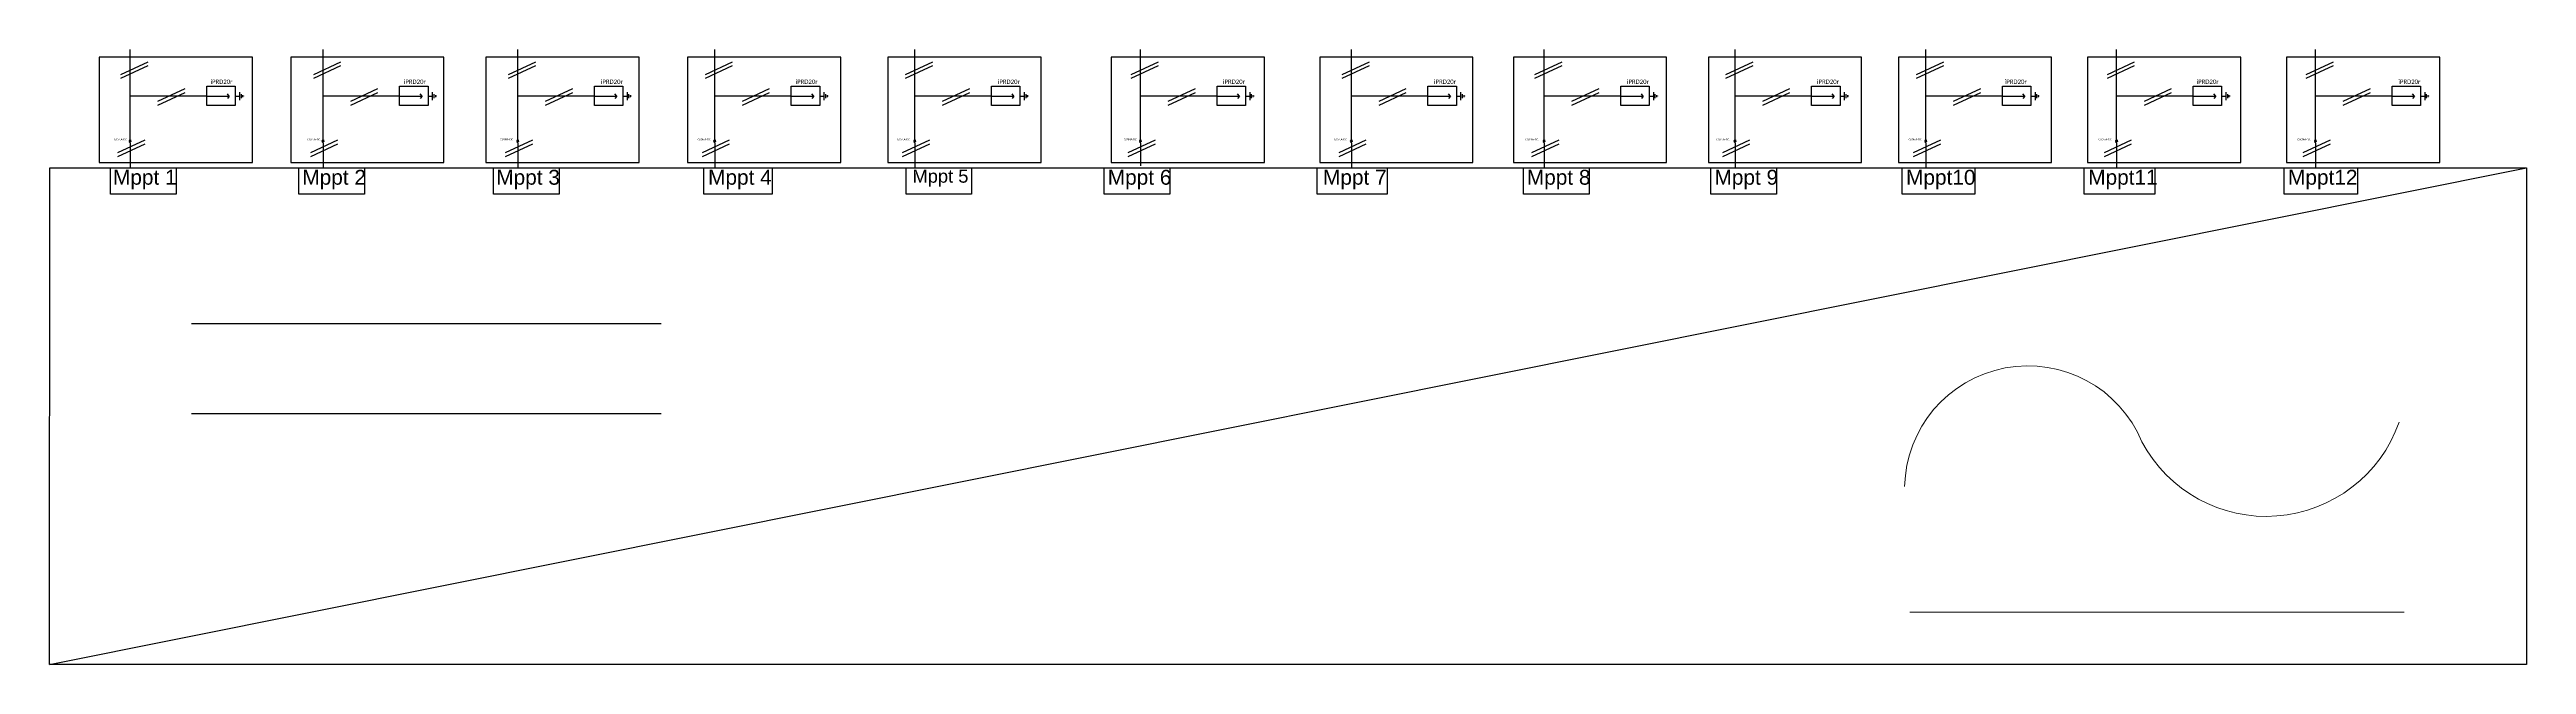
# Model space of a CAD drawing. Header units: inches. Extents: x 9190 to 83177, y 6945 to 19665.
# Drawn here: x 53397 to 60533, y 15743 to 17514 of the extents above; entities that cross this region are included whole.
import ezdxf

# ---------------------------------------------------------------- set-up
doc = ezdxf.new("R2010")
doc.units = ezdxf.units.IN
doc.header["$MEASUREMENT"] = 0
doc.linetypes.add('ACAD_ISO02W100', pattern=[15, 12, -3])
doc.layers.add('PDF2_Geometry', color=7, linetype='Continuous', true_color=0x2676ba)
doc.styles.get("Standard").update_dxf_attribs({"font": 'arial.ttf'})

msp = doc.modelspace()

# ---------------------------------------------------------------- linework, layer by layer
for p, q in [((53629.1, 17253.1), (53629.1, 17514.4)), ((54184.6, 17253.1), (54184.6, 17514.4)), ((54745.9, 17253.1), (54745.9, 17514.4)), ((55313, 17253.1), (55313, 17514.4)), ((55889.8, 17253.1), (55889.8, 17514.4)), ((56539.7, 17253.1), (56539.7, 17514.4)), ((57147.3, 17253.1), (57147.3, 17514.4)), ((57702.9, 17253.1), (57702.9, 17514.4)), ((58252.6, 17253.1), (58252.6, 17514.4)), ((58802.3, 17253.1), (58802.3, 17514.4)), ((59352, 17253.1), (59352, 17514.4)), ((59924.9, 17253.1), (59924.9, 17514.4)), ((53602.5, 17442.7), (53680.9, 17479)), ((53602.5, 17431.8), (53680.9, 17468.2)), ((54158, 17442.7), (54236.4, 17479)), ((54158, 17431.8), (54236.4, 17468.2)), ((54719.3, 17442.7), (54797.7, 17479)), ((54719.3, 17431.8), (54797.7, 17468.2)), ((55286.4, 17442.7), (55364.8, 17479)), ((55286.4, 17431.8), (55364.8, 17468.2)), ((55863.2, 17442.7), (55941.6, 17479)), ((55863.2, 17431.8), (55941.6, 17468.2)), ((56513.2, 17442.7), (56591.6, 17479)), ((56513.2, 17431.8), (56591.6, 17468.2)), ((57120.7, 17442.7), (57199.2, 17479)), ((57120.7, 17431.8), (57199.2, 17468.2)), ((57676.3, 17442.7), (57754.7, 17479)), ((57676.3, 17431.8), (57754.7, 17468.2)), ((58226, 17442.7), (58304.4, 17479)), ((58226, 17431.8), (58304.4, 17468.2)), ((58775.7, 17442.7), (58854.1, 17479)), ((58775.7, 17431.8), (58854.1, 17468.2)), ((59325.4, 17442.7), (59403.9, 17479)), ((59325.4, 17431.8), (59403.9, 17468.2)), ((59898.3, 17442.7), (59976.8, 17479)), ((59898.3, 17431.8), (59976.8, 17468.2)), ((53849.7, 17380), (53629.1, 17380)), ((53708.9, 17365.5), (53787.3, 17401.8)), ((53708.9, 17354.6), (53787.3, 17391)), ((54405.2, 17380), (54184.6, 17380)), ((54264.4, 17365.5), (54342.8, 17401.8)), ((54264.4, 17354.6), (54342.8, 17391)), ((54966.5, 17380), (54745.9, 17380)), ((54825.7, 17365.5), (54904.1, 17401.8)), ((54825.7, 17354.6), (54904.1, 17391)), ((55533.6, 17380), (55313, 17380)), ((55392.8, 17365.5), (55471.2, 17401.8)), ((55392.8, 17354.6), (55471.2, 17391)), ((56110.4, 17380), (55889.8, 17380)), ((55969.6, 17365.5), (56048, 17401.8)), ((55969.6, 17354.6), (56048, 17391)), ((56760.3, 17380), (56539.7, 17380)), ((56619.6, 17365.5), (56698, 17401.8)), ((56619.6, 17354.6), (56698, 17391)), ((57367.9, 17380), (57147.3, 17380)), ((57227.2, 17365.5), (57305.6, 17401.8)), ((57227.2, 17354.6), (57305.6, 17391)), ((57923.4, 17380), (57702.9, 17380)), ((57782.7, 17365.5), (57861.1, 17401.8)), ((57782.7, 17354.6), (57861.1, 17391)), ((58473.2, 17380), (58252.6, 17380)), ((58332.4, 17365.5), (58410.8, 17401.8)), ((58332.4, 17354.6), (58410.8, 17391)), ((59022.9, 17380), (58802.3, 17380)), ((58882.1, 17365.5), (58960.6, 17401.8)), ((58882.1, 17354.6), (58960.6, 17391)), ((59572.6, 17380), (59352, 17380)), ((59431.9, 17365.5), (59510.3, 17401.8)), ((59431.9, 17354.6), (59510.3, 17391)), ((60145.5, 17380), (59924.9, 17380)), ((60004.7, 17365.5), (60083.2, 17401.8)), ((60004.7, 17354.6), (60083.2, 17391)), ((53593.7, 17217.4), (53672.1, 17253.8)), ((53593.7, 17206.6), (53672.1, 17242.9)), ((53626.2, 17248.6), (53629.1, 17246)), ((53629.1, 17246), (53629.1, 17173.3)), ((54149.2, 17217.4), (54227.7, 17253.8)), ((54149.2, 17206.6), (54227.7, 17242.9)), ((54181.8, 17248.6), (54184.6, 17246)), ((54184.6, 17246), (54184.6, 17173.3)), ((54710.5, 17217.4), (54789, 17253.8)), ((54710.5, 17206.6), (54789, 17242.9)), ((54743.1, 17248.6), (54745.9, 17246)), ((54745.9, 17246), (54745.9, 17173.3)), ((55277.6, 17217.4), (55356.1, 17253.8)), ((55277.6, 17206.6), (55356.1, 17242.9)), ((55310.1, 17248.6), (55313, 17246)), ((55313, 17246), (55313, 17173.3)), ((55854.4, 17217.4), (55932.9, 17253.8)), ((55854.4, 17206.6), (55932.9, 17242.9)), ((55887, 17248.6), (55889.8, 17246)), ((55889.8, 17246), (55889.8, 17173.3)), ((56504.4, 17217.4), (56582.8, 17253.8)), ((56504.4, 17206.6), (56582.8, 17242.9)), ((56536.9, 17248.6), (56539.7, 17246)), ((56539.7, 17246), (56539.7, 17179.6)), ((57112, 17217.4), (57190.4, 17253.8)), ((57112, 17206.6), (57190.4, 17242.9)), ((57144.5, 17248.6), (57147.3, 17246)), ((57147.3, 17246), (57147.3, 17173.3)), ((57667.5, 17217.4), (57745.9, 17253.8)), ((57667.5, 17206.6), (57745.9, 17242.9)), ((57700, 17248.6), (57702.8, 17246)), ((57702.8, 17246), (57702.8, 17173.3)), ((58217.2, 17217.4), (58295.7, 17253.8)), ((58217.2, 17206.6), (58295.7, 17242.9)), ((58249.7, 17248.6), (58252.6, 17246)), ((58252.6, 17246), (58252.6, 17173.3)), ((58767, 17217.4), (58845.4, 17253.8)), ((58767, 17206.6), (58845.4, 17242.9)), ((58799.5, 17248.6), (58802.3, 17246)), ((58802.3, 17246), (58802.3, 17173.3)), ((59316.7, 17217.4), (59395.1, 17253.8)), ((59316.7, 17206.6), (59395.1, 17242.9)), ((59349.2, 17248.6), (59352, 17246)), ((59352, 17246), (59352, 17173.3)), ((59889.6, 17217.4), (59968, 17253.8)), ((59889.6, 17206.6), (59968, 17242.9)), ((59922.1, 17248.6), (59924.9, 17246)), ((59924.9, 17246), (59924.9, 17173.3)), ((53396.7, 15742.9), (60532.7, 17173.3)), ((60532.7, 17173.3), (60532.7, 15742.9)), ((53805.6, 16725), (55158.6, 16725)), ((53805.6, 16465.5), (55158.6, 16465.5))]:
    msp.add_line(p, q)
at = {"color": 3}
for p, q in [((53849.7, 17380), (53914.5, 17380)), ((53914.5, 17380), (53909, 17386.4)), ((53914.5, 17380), (53909, 17373.6)), ((53931.6, 17379.8), (53944.9, 17379.8)), ((53944.9, 17379.8), (53944.9, 17391.2)), ((53944.9, 17368.4), (53944.9, 17379.8)), ((53949.3, 17379.8), (53949.3, 17385.5)), ((53949.3, 17374.1), (53949.3, 17379.8)), ((53953.7, 17379.8), (53953.7, 17382.6)), ((53953.7, 17376.9), (53953.7, 17379.8)), ((53956.1, 17379.8), (53956.1, 17381.2)), ((54405.2, 17380), (54470.1, 17380)), ((54470.1, 17380), (54464.5, 17386.4)), ((54470.1, 17380), (54464.5, 17373.6)), ((54487.1, 17379.8), (54500.4, 17379.8)), ((54500.4, 17379.8), (54500.4, 17391.2)), ((54500.4, 17368.4), (54500.4, 17379.8)), ((54504.8, 17379.8), (54504.8, 17385.5)), ((54504.8, 17374.1), (54504.8, 17379.8)), ((54509.2, 17379.8), (54509.2, 17382.6)), ((54509.2, 17376.9), (54509.2, 17379.8)), ((54511.6, 17379.8), (54511.6, 17381.2)), ((54966.5, 17380), (55031.4, 17380)), ((55031.4, 17380), (55025.8, 17386.4)), ((55031.4, 17380), (55025.8, 17373.6)), ((55048.4, 17379.8), (55061.7, 17379.8)), ((55061.7, 17379.8), (55061.7, 17391.2)), ((55061.7, 17368.4), (55061.7, 17379.8)), ((55066.1, 17379.8), (55066.1, 17385.5)), ((55066.1, 17374.1), (55066.1, 17379.8)), ((55070.5, 17379.8), (55070.5, 17382.6)), ((55070.5, 17376.9), (55070.5, 17379.8)), ((55072.9, 17379.8), (55072.9, 17381.2)), ((55533.6, 17380), (55598.5, 17380)), ((55598.5, 17380), (55592.9, 17386.4)), ((55598.5, 17380), (55592.9, 17373.6)), ((55615.5, 17379.8), (55628.8, 17379.8)), ((55628.8, 17379.8), (55628.8, 17391.2)), ((55628.8, 17368.4), (55628.8, 17379.8)), ((55633.2, 17379.8), (55633.2, 17385.5)), ((55633.2, 17374.1), (55633.2, 17379.8)), ((55637.6, 17379.8), (55637.6, 17382.6)), ((55637.6, 17376.9), (55637.6, 17379.8)), ((55640, 17379.8), (55640, 17381.2)), ((56110.4, 17380), (56175.3, 17380)), ((56175.3, 17380), (56169.7, 17386.4)), ((56175.3, 17380), (56169.7, 17373.6)), ((56192.3, 17379.8), (56205.6, 17379.8)), ((56205.6, 17379.8), (56205.6, 17391.2)), ((56205.6, 17368.4), (56205.6, 17379.8)), ((56210, 17379.8), (56210, 17385.5)), ((56210, 17374.1), (56210, 17379.8)), ((56214.4, 17379.8), (56214.4, 17382.6)), ((56214.4, 17376.9), (56214.4, 17379.8)), ((56216.8, 17379.8), (56216.8, 17381.2)), ((56760.3, 17380), (56825.2, 17380)), ((56825.2, 17380), (56819.7, 17386.4)), ((56825.2, 17380), (56819.7, 17373.6)), ((56842.3, 17379.8), (56855.5, 17379.8)), ((56855.5, 17379.8), (56855.5, 17391.2)), ((56855.5, 17368.4), (56855.5, 17379.8)), ((56859.9, 17379.8), (56859.9, 17385.5)), ((56859.9, 17374.1), (56859.9, 17379.8)), ((56864.3, 17379.8), (56864.3, 17382.6)), ((56864.3, 17376.9), (56864.3, 17379.8)), ((56866.8, 17379.8), (56866.8, 17381.2)), ((57367.9, 17380), (57432.8, 17380)), ((57432.8, 17380), (57427.3, 17386.4)), ((57432.8, 17380), (57427.3, 17373.6)), ((57449.9, 17379.8), (57463.1, 17379.8)), ((57463.1, 17379.8), (57463.1, 17391.2)), ((57463.1, 17368.4), (57463.1, 17379.8)), ((57467.5, 17379.8), (57467.5, 17385.5)), ((57467.5, 17374.1), (57467.5, 17379.8)), ((57471.9, 17379.8), (57471.9, 17382.6)), ((57471.9, 17376.9), (57471.9, 17379.8)), ((57474.4, 17379.8), (57474.4, 17381.2)), ((57923.4, 17380), (57988.3, 17380)), ((57988.3, 17380), (57982.8, 17386.4)), ((57988.3, 17380), (57982.8, 17373.6)), ((58005.4, 17379.8), (58018.6, 17379.8)), ((58018.6, 17379.8), (58018.6, 17391.2)), ((58018.6, 17368.4), (58018.6, 17379.8)), ((58023, 17379.8), (58023, 17385.5)), ((58023, 17374.1), (58023, 17379.8)), ((58027.4, 17379.8), (58027.4, 17382.6)), ((58027.4, 17376.9), (58027.4, 17379.8)), ((58029.9, 17379.8), (58029.9, 17381.2)), ((58473.2, 17380), (58538.1, 17380)), ((58538.1, 17380), (58532.5, 17386.4)), ((58538.1, 17380), (58532.5, 17373.6)), ((58555.1, 17379.8), (58568.4, 17379.8)), ((58568.4, 17379.8), (58568.4, 17391.2)), ((58568.4, 17368.4), (58568.4, 17379.8)), ((58572.8, 17379.8), (58572.8, 17385.5)), ((58572.8, 17374.1), (58572.8, 17379.8)), ((58577.2, 17379.8), (58577.2, 17382.6)), ((58577.2, 17376.9), (58577.2, 17379.8)), ((58579.6, 17379.8), (58579.6, 17381.2)), ((59022.9, 17380), (59087.8, 17380)), ((59087.8, 17380), (59082.2, 17386.4)), ((59087.8, 17380), (59082.2, 17373.6)), ((59104.9, 17379.8), (59118.1, 17379.8)), ((59118.1, 17379.8), (59118.1, 17391.2)), ((59118.1, 17368.4), (59118.1, 17379.8)), ((59122.5, 17379.8), (59122.5, 17385.5)), ((59122.5, 17374.1), (59122.5, 17379.8)), ((59126.9, 17379.8), (59126.9, 17382.6)), ((59126.9, 17376.9), (59126.9, 17379.8)), ((59129.3, 17379.8), (59129.3, 17381.2)), ((59572.6, 17380), (59637.5, 17380)), ((59637.5, 17380), (59632, 17386.4)), ((59637.5, 17380), (59632, 17373.6)), ((59654.6, 17379.8), (59667.8, 17379.8)), ((59667.8, 17379.8), (59667.8, 17391.2)), ((59667.8, 17368.4), (59667.8, 17379.8)), ((59672.2, 17379.8), (59672.2, 17385.5)), ((59672.2, 17374.1), (59672.2, 17379.8)), ((59676.6, 17379.8), (59676.6, 17382.6)), ((59676.6, 17376.9), (59676.6, 17379.8)), ((59679.1, 17379.8), (59679.1, 17381.2)), ((60145.5, 17380), (60210.4, 17380)), ((60210.4, 17380), (60204.8, 17386.4)), ((60210.4, 17380), (60204.8, 17373.6)), ((60227.5, 17379.8), (60240.7, 17379.8)), ((60240.7, 17379.8), (60240.7, 17391.2)), ((60240.7, 17368.4), (60240.7, 17379.8)), ((60245.1, 17379.8), (60245.1, 17385.5)), ((60245.1, 17374.1), (60245.1, 17379.8)), ((60249.5, 17379.8), (60249.5, 17382.6)), ((60249.5, 17376.9), (60249.5, 17379.8)), ((60251.9, 17379.8), (60251.9, 17381.2))]:
    msp.add_line(p, q, dxfattribs=at)
for points in [[(53981.3, 17492.3), (53540, 17492.3), (53540, 17188.7), (53981.3, 17188.7)], [(54532.9, 17492.3), (54091.6, 17492.3), (54091.6, 17188.7), (54532.9, 17188.7)], [(55095.2, 17492.3), (54653.8, 17492.3), (54653.8, 17188.7), (55095.2, 17188.7)], [(55676, 17492.3), (55234.7, 17492.3), (55234.7, 17188.7), (55676, 17188.7)], [(56253.2, 17492.3), (55811.9, 17492.3), (55811.9, 17188.7), (56253.2, 17188.7)], [(56896.7, 17492.3), (56455.4, 17492.3), (56455.4, 17188.7), (56896.7, 17188.7)], [(57497.5, 17492.3), (57056.2, 17492.3), (57056.2, 17188.7), (57497.5, 17188.7)], [(58055.5, 17492.3), (57614.2, 17492.3), (57614.2, 17188.7), (58055.5, 17188.7)], [(58617.4, 17492.3), (58176, 17492.3), (58176, 17188.7), (58617.4, 17188.7)], [(59164.7, 17492.3), (58723.4, 17492.3), (58723.4, 17188.7), (59164.7, 17188.7)], [(59709.8, 17492.3), (59268.5, 17492.3), (59268.5, 17188.7), (59709.8, 17188.7)], [(60282.8, 17492.3), (59841.5, 17492.3), (59841.5, 17188.7), (60282.8, 17188.7)], [(53397.5, 17173.3), (60532.7, 17173.3), (60532.7, 15742.9), (53396.7, 15742.9)], [(53572.8, 17173.3), (53761.7, 17173.3), (53761.7, 17097.3), (53572.8, 17097.3)], [(54114.8, 17173.3), (54303.8, 17173.3), (54303.8, 17097.3), (54114.8, 17097.3)], [(54675.9, 17173.3), (54864.8, 17173.3), (54864.8, 17097.3), (54675.9, 17097.3)], [(55281.5, 17173.3), (55478.9, 17173.3), (55478.9, 17097.3), (55281.5, 17097.3)], [(55864.2, 17173.3), (56053.1, 17173.3), (56053.1, 17097.3), (55864.2, 17097.3)], [(56435.5, 17173.3), (56624.4, 17173.3), (56624.4, 17097.3), (56435.5, 17097.3)], [(57048.4, 17173.3), (57250.5, 17173.3), (57250.5, 17097.3), (57048.4, 17097.3)], [(57643.6, 17173.6), (57832.5, 17173.6), (57832.5, 17097.7), (57643.6, 17097.7)], [(58182.7, 17173.3), (58371.7, 17173.3), (58371.7, 17097.3), (58182.7, 17097.3)], [(58734.1, 17173.3), (58943.6, 17173.3), (58943.6, 17097.3), (58734.1, 17097.3)], [(59258.9, 17173.3), (59461.8, 17173.3), (59461.8, 17097.3), (59258.9, 17097.3)], [(59834.5, 17173.3), (60046.1, 17173.3), (60046.1, 17097.3), (59834.5, 17097.3)]]:
    msp.add_lwpolyline(points, close=True)
at = {"color": 7}
for points in [[(53849.7, 17409.2), (53931.6, 17409.2), (53931.6, 17353), (53849.7, 17353)], [(54405.2, 17409.2), (54487.1, 17409.2), (54487.1, 17353), (54405.2, 17353)], [(54966.5, 17409.2), (55048.4, 17409.2), (55048.4, 17353), (54966.5, 17353)], [(55533.6, 17409.2), (55615.5, 17409.2), (55615.5, 17353), (55533.6, 17353)], [(56110.4, 17409.2), (56192.3, 17409.2), (56192.3, 17353), (56110.4, 17353)], [(56760.3, 17409.2), (56842.3, 17409.2), (56842.3, 17353), (56760.3, 17353)], [(57367.9, 17409.2), (57449.9, 17409.2), (57449.9, 17353), (57367.9, 17353)], [(57923.4, 17409.2), (58005.4, 17409.2), (58005.4, 17353), (57923.4, 17353)], [(58473.2, 17409.2), (58555.1, 17409.2), (58555.1, 17353), (58473.2, 17353)], [(59022.9, 17409.2), (59104.9, 17409.2), (59104.9, 17353), (59022.9, 17353)], [(59572.6, 17409.2), (59654.6, 17409.2), (59654.6, 17353), (59572.6, 17353)], [(60145.5, 17409.2), (60227.5, 17409.2), (60227.5, 17353), (60145.5, 17353)]]:
    msp.add_lwpolyline(points, close=True, dxfattribs=at)
for points in [[(53626.3, 17253.1), (53632.3, 17253.1)], [(54181.8, 17253.1), (54187.8, 17253.1)], [(54743.1, 17253.1), (54749.1, 17253.1)], [(55310.2, 17253.1), (55316.2, 17253.1)], [(55887, 17253.1), (55893, 17253.1)], [(56537, 17253.1), (56542.9, 17253.1)], [(57144.6, 17253.1), (57150.5, 17253.1)], [(57700.1, 17253.1), (57706, 17253.1)], [(58249.8, 17253.1), (58255.8, 17253.1)], [(58799.5, 17253.1), (58805.5, 17253.1)], [(59349.3, 17253.1), (59355.2, 17253.1)], [(59922.2, 17253.1), (59928.1, 17253.1)]]:
    msp.add_lwpolyline(points)
at = {"linetype": 'ACAD_ISO02W100'}
for centre in [(53629.1, 17250.9), (54184.6, 17250.9), (54745.9, 17250.9), (55313, 17250.9), (55889.8, 17250.9), (56539.8, 17250.9), (57147.4, 17250.9), (57702.9, 17250.9), (58252.6, 17250.9), (58802.3, 17250.9), (59352.1, 17250.9), (59924.9, 17250.9)]:
    msp.add_circle(centre, 2.21, dxfattribs=at)
at = {"layer": 'PDF2_Geometry', "color": 7, "lineweight": 0}
msp.add_lwpolyline([(58741.3, 16255.8, -0.81134), (59425, 16384, 0.653005), (60165.7, 16441)], format="xyb", dxfattribs=at)
msp.add_lwpolyline([(58755.9, 15893.5), (60180.3, 15893.5)], dxfattribs=at)

# ---------------------------------------------------------------- texts
at = {"attachment_point": 1}
for s, width, gutter_width, insert, char_height in [('{\\fCalibri|b0|i0|c0|p34;\\H0.91667x;iPRD20r}', 179.489, 67.9, (53860.4, 17427.9), 13.583), ('{\\fCalibri|b0|i0|c0|p34;\\H0.91667x;iPRD20r}', 179.489, 67.9, (54417.4, 17427.9), 13.583), ('{\\fCalibri|b0|i0|c0|p34;\\H0.91667x;iPRD20r}', 179.489, 67.9, (54985.1, 17427.9), 13.583), ('{\\fCalibri|b0|i0|c0|p34;\\H0.91667x;iPRD20r}', 179.489, 67.9, (55546.2, 17427.9), 13.583), ('{\\fCalibri|b0|i0|c0|p34;\\H0.91667x;iPRD20r}', 179.489, 67.9, (56128.8, 17427.9), 13.583), ('{\\fCalibri|b0|i0|c0|p34;\\H0.91667x;iPRD20r}', 179.489, 67.9, (56777.4, 17427.9), 13.583), ('{\\fCalibri|b0|i0|c0|p34;\\H0.91667x;iPRD20r}', 179.489, 67.9, (57385.4, 17427.9), 13.583), ('{\\fCalibri|b0|i0|c0|p34;\\H0.91667x;iPRD20r}', 179.489, 67.9, (57941.1, 17427.9), 13.583), ('{\\fCalibri|b0|i0|c0|p34;\\H0.91667x;iPRD20r}', 179.489, 67.9, (58488.8, 17427.9), 13.583), ('{\\fCalibri|b0|i0|c0|p34;\\H0.91667x;iPRD20r}', 179.489, 67.9, (59029.7, 17427.9), 13.583), ('{\\fCalibri|b0|i0|c0|p34;\\H0.91667x;iPRD20r}', 179.489, 67.9, (59582.5, 17427.9), 13.583), ('{\\fCalibri|b0|i0|c0|p34;\\H0.91667x;iPRD20r}', 179.489, 67.9, (60163.8, 17427.9), 13.583), ('{\\fCalibri|b0|i0|c0|p34;\\H0.91667x;C60NA-DC}', 42.658, 31.1, (53582.1, 17258.2), 6.221), ('{\\fCalibri|b0|i0|c0|p34;\\H0.91667x;C60NA-DC}', 42.658, 31.1, (54139.1, 17258.2), 6.221), ('{\\fCalibri|b0|i0|c0|p34;\\H0.91667x;C60NA-DC}', 42.658, 31.1, (54694.7, 17258.2), 6.221), ('{\\fCalibri|b0|i0|c0|p34;\\H0.91667x;C60NA-DC}', 42.658, 31.1, (55263.8, 17258.2), 6.221), ('{\\fCalibri|b0|i0|c0|p34;\\H0.91667x;C60NA-DC}', 42.658, 31.1, (55837.9, 17258.2), 6.221), ('{\\fCalibri|b0|i0|c0|p34;\\H0.91667x;C60NA-DC}', 42.658, 31.1, (56491.5, 17258.2), 6.221), ('{\\fCalibri|b0|i0|c0|p34;\\H0.91667x;C60NA-DC}', 42.658, 31.1, (57096.9, 17258.2), 6.221), ('{\\fCalibri|b0|i0|c0|p34;\\H0.91667x;C60NA-DC}', 42.658, 31.1, (57648.1, 17258.2), 6.221), ('{\\fCalibri|b0|i0|c0|p34;\\H0.91667x;C60NA-DC}', 42.658, 31.1, (58198.4, 17258.2), 6.221), ('{\\fCalibri|b0|i0|c0|p34;\\H0.91667x;C60NA-DC}', 42.658, 31.1, (58752.7, 17258.2), 6.221), ('{\\fCalibri|b0|i0|c0|p34;\\H0.91667x;C60NA-DC}', 42.658, 31.1, (59299.9, 17258.2), 6.221), ('{\\fCalibri|b0|i0|c0|p34;\\H0.91667x;C60NA-DC}', 42.658, 31.1, (59873, 17258.2), 6.221), ('Mppt 1', 565.971, 61.8, (53579.6, 17167.9), 42.92), ('Mppt 2', 565.971, 61.8, (54125.1, 17167.9), 42.92), ('Mppt 3 ', 565.971, 61.8, (54683.8, 17167.9), 42.92), ('Mppt 4', 565.971, 61.8, (55294.1, 17167.9), 42.92), ('Mppt 5', 497.665, 54.3, (55882.9, 17168.5), 37.74), ('Mppt 6', 565.971, 61.8, (56445.5, 17167.9), 42.92), ('Mppt 7', 565.971, 61.8, (57065.7, 17167.9), 42.92), ('Mppt 8', 565.971, 61.8, (57652.9, 17167.9), 42.92), ('Mppt 9', 565.971, 61.8, (58193.5, 17167.9), 42.92), ('Mppt10', 565.971, 61.8, (58745.4, 17167.9), 42.92), ('Mppt11', 565.971, 61.8, (59270.2, 17167.9), 42.92), ('Mppt12', 565.971, 61.8, (59845.9, 17167.9), 42.92)]:
    msp.add_mtext_dynamic_manual_height_columns(s, width=width, gutter_width=gutter_width, heights=[0], dxfattribs=dict(at, insert=insert, char_height=char_height))

doc.saveas('drawing.dxf')
